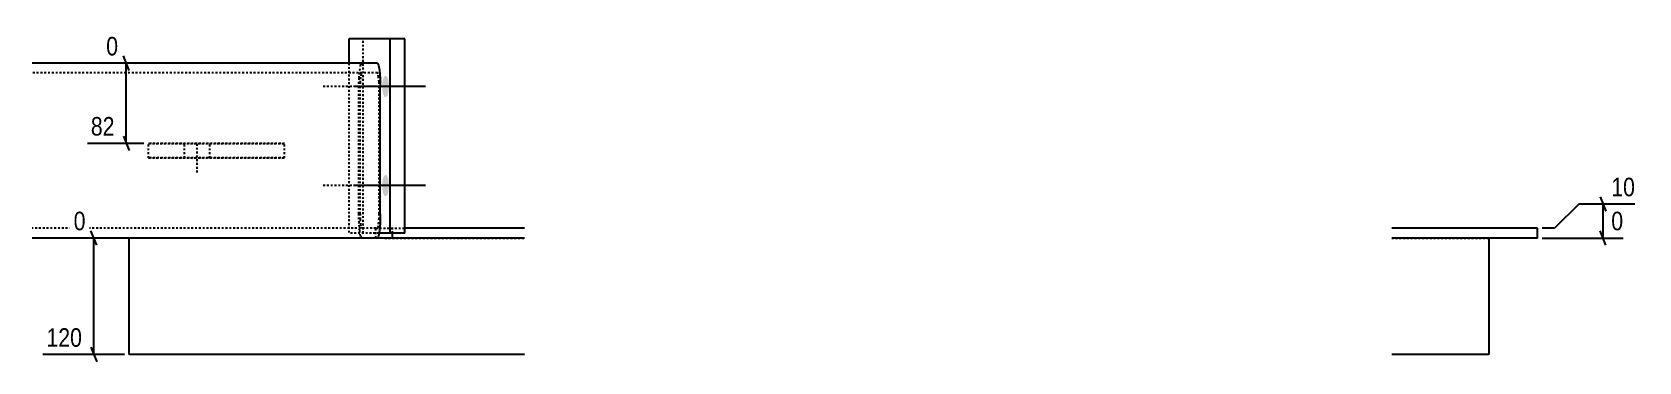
# Model space of a CAD drawing. Header units: millimetres. Extents: x 7 to 50002, y 7 to 1833.
# Drawn here: x 33162 to 34816, y 12 to 352 of the extents above; entities that cross this region are included whole.
import ezdxf

# ---------------------------------------------------------------- set-up
doc = ezdxf.new("R2010")
doc.units = ezdxf.units.MM
doc.linetypes.add('DXK_LINE_DOT2', pattern=[3.9198, 1.9599, -1.9599])
doc.layers.add('MÅLSÆTNING', color=7, linetype='Continuous')
doc.layers.add('STÅL', color=7, linetype='Continuous')
doc.styles.add('Arial Narrow', font='ARIALN.TTF', dxfattribs={"height": 0.2})

msp = doc.modelspace()

# ---------------------------------------------------------------- hatches: boundary and pattern name
at = {"layer": 'STÅL', "linetype": 'Continuous'}
for points in [[(33529, 295.5), (33528.9, 293.2), (33528.7, 291), (33528.4, 289), (33527.9, 287.3), (33527.3, 286), (33526.6, 285), (33525.9, 284.6), (33525.2, 284.6), (33524.5, 285), (33523.8, 286), (33523.2, 287.3), (33522.7, 289), (33522.4, 291), (33522.1, 293.2), (33522, 295.5), (33522.1, 297.8), (33522.4, 300), (33522.7, 302), (33523.2, 303.7), (33523.8, 305), (33524.5, 306), (33525.2, 306.4), (33525.9, 306.4), (33526.6, 306), (33527.3, 305), (33527.9, 303.7), (33528.4, 302), (33528.7, 300), (33528.9, 297.8)], [(33529, 193.5), (33528.9, 191.2), (33528.7, 189), (33528.4, 187), (33527.9, 185.3), (33527.3, 184), (33526.6, 183), (33525.9, 182.6), (33525.2, 182.6), (33524.5, 183), (33523.8, 184), (33523.2, 185.3), (33522.7, 187), (33522.4, 189), (33522.1, 191.2), (33522, 193.5), (33522.1, 195.8), (33522.4, 198), (33522.7, 200), (33523.2, 201.7), (33523.8, 203), (33524.5, 204), (33525.2, 204.4), (33525.9, 204.4), (33526.6, 204), (33527.3, 203), (33527.9, 201.7), (33528.4, 200), (33528.7, 198), (33528.9, 195.8)]]:
    msp.add_hatch(color=96, dxfattribs=at).paths.add_polyline_path(points)

# ---------------------------------------------------------------- linework, layer by layer
at = {"layer": 'MÅLSÆTNING', "color": 7, "linetype": 'Continuous'}
for p, q in [((33290.1, 319.5), (33237.9, 319.5)), ((33261.6, 312), (33255.6, 327)), ((33258.6, 237), (33258.6, 319.5)), ((33276.6, 237), (33218.5, 237)), ((33255.6, 244.5), (33261.6, 229.5)), ((34776.2, 182), (34782.2, 167)), ((34754.2, 174.5), (34729.2, 149.5)), ((34812.1, 174.5), (34754.2, 174.5)), ((34779.2, 139.5), (34779.2, 174.5)), ((34729.2, 149.5), (34716.6, 149.5)), ((33256.6, 139.5), (33204.4, 139.5)), ((33228.1, 132), (33222.1, 147)), ((33225.1, 19.5), (33225.1, 139.5)), ((34716.6, 139.5), (34799.9, 139.5)), ((34782.2, 132), (34776.2, 147)), ((33256.6, 19.5), (33172.8, 19.5)), ((33222.1, 27), (33228.1, 12))]:
    msp.add_line(p, q, dxfattribs=at)
at = {"layer": 'STÅL', "color": 2, "linetype": 'Continuous'}
for p, q in [((33487.8, 344.5), (33487.8, 319.5)), ((33530.4, 344.5), (33487.8, 344.5)), ((33545.3, 344.5), (33530.4, 344.5)), ((33530.4, 144.5), (33530.4, 344.5)), ((33545.3, 144.5), (33545.3, 344.5)), ((33517.1, 319.5), (33161.6, 319.5)), ((33517.1, 319.5), (33518.2, 317.6)), ((33518.2, 317.6), (33519.2, 312.2)), ((33519.2, 312.2), (33519.9, 304.1)), ((33519.9, 304.1), (33520.1, 294.5)), ((33520.1, 164.5), (33520.1, 294.5)), ((33519.9, 154.9), (33519.2, 146.8)), ((33520.1, 164.5), (33519.9, 154.9)), ((33668.6, 149.5), (33545.3, 149.5)), ((34711.6, 149.5), (34561.6, 149.5)), ((34711.6, 139.5), (34711.6, 149.5)), ((33517.1, 139.5), (33161.6, 139.5)), ((33261.6, 19.5), (33261.6, 139.5)), ((33518.2, 141.4), (33517.1, 139.5)), ((33524.8, 139.5), (33517.1, 139.5)), ((33519.2, 146.8), (33518.2, 141.4)), ((33545.3, 144.5), (33518.8, 144.5)), ((33668.6, 139.5), (33524.8, 139.5)), ((33532.8, 139.5), (33532.8, 144.5)), ((34711.6, 139.5), (34561.6, 139.5)), ((34661.6, 139.5), (34661.6, 19.5)), ((33668.6, 19.5), (33261.6, 19.5)), ((34661.6, 19.5), (34561.6, 19.5))]:
    msp.add_line(p, q, dxfattribs=at)
at = {"layer": 'STÅL', "color": 7, "linetype": 'DXK_LINE_DOT2'}
for p, q in [((33502.6, 144.5), (33502.6, 344.5)), ((33487.8, 319.5), (33487.8, 144.5)), ((33498.9, 312.2), (33499.9, 317.6)), ((33499.9, 317.6), (33501.1, 319.5)), ((33517.1, 309.5), (33161.6, 309.5)), ((33498, 294.5), (33498.3, 304.1)), ((33498.3, 304.1), (33498.9, 312.2)), ((33499.4, 300.2), (33499.3, 294.5)), ((33499.8, 305.1), (33499.4, 300.2)), ((33500.4, 308.4), (33499.8, 305.1)), ((33501.1, 309.5), (33500.4, 308.4)), ((33517.8, 308.4), (33517.1, 309.5)), ((33518.4, 305.1), (33517.8, 308.4)), ((33518.8, 300.2), (33518.4, 305.1)), ((33518.9, 294.5), (33518.8, 300.2)), ((33498, 164.5), (33498, 294.5)), ((33499.3, 164.5), (33499.3, 294.5)), ((33518.9, 164.5), (33518.9, 294.5)), ((33281.6, 222), (33281.6, 237)), ((33421.6, 237), (33281.6, 237)), ((33281.6, 237), (33421.6, 237)), ((33421.6, 222), (33421.6, 237)), ((33281.6, 222), (33281.6, 222)), ((33281.6, 222), (33421.6, 222)), ((33421.6, 222), (33281.6, 222)), ((33421.6, 222), (33421.6, 222)), ((33515.6, 149.5), (33161.6, 149.5)), ((33498.3, 154.9), (33498, 164.5)), ((33498.9, 146.8), (33498.3, 154.9)), ((33499.3, 164.5), (33499.4, 158.8)), ((33499.4, 158.8), (33499.8, 153.9)), ((33499.8, 153.9), (33500.4, 150.6)), ((33500.4, 150.6), (33501.1, 149.5)), ((33515.6, 139.5), (33515.6, 149.5)), ((33515.6, 149.5), (33545.3, 149.5)), ((33517.1, 149.5), (33517.8, 150.6)), ((33517.8, 150.6), (33518.4, 153.9)), ((33518.4, 153.9), (33518.8, 158.8)), ((33518.8, 158.8), (33518.9, 164.5)), ((33532.8, 144.5), (33532.8, 149.5)), ((33515.6, 139.5), (33261.6, 139.5)), ((33518.8, 144.5), (33487.8, 144.5)), ((33499.9, 141.4), (33498.9, 146.8)), ((33501.1, 139.5), (33499.9, 141.4)), ((33524.8, 139.5), (33515.6, 139.5)), ((33524.8, 139.5), (33668.6, 139.5)), ((34561.6, 139.5), (34661.6, 139.5))]:
    msp.add_line(p, q, dxfattribs=at)
at = {"layer": 'STÅL', "color": 96, "linetype": 'DXK_LINE_DOT2'}
for p, q in [((33533.8, 295.5), (33461.4, 295.5)), ((33318.6, 222), (33318.6, 237)), ((33331.6, 207), (33331.6, 237)), ((33344.6, 222), (33344.6, 237)), ((33533.8, 193.5), (33461.4, 193.5))]:
    msp.add_line(p, q, dxfattribs=at)
at = {"layer": 'STÅL', "color": 96, "linetype": 'Continuous'}
for p, q in [((33566.7, 295.5), (33494.3, 295.5)), ((33566.7, 193.5), (33494.3, 193.5))]:
    msp.add_line(p, q, dxfattribs=at)

# ---------------------------------------------------------------- next in the draw order: wipeouts: each hides what was drawn before it
at = {"color": 0, "linetype": 'Continuous'}
for points in [[(33254.1, 323.5), (33254.1, 351.5), (33233.9, 351.5), (33233.9, 323.5)], [(33250.5, 241), (33250.5, 269), (33218.1, 269), (33218.1, 241)], [(34816.1, 178.5), (34816.1, 206.5), (34783.7, 206.5), (34783.7, 178.5)], [(33220.6, 143.5), (33220.6, 171.5), (33200.4, 171.5), (33200.4, 143.5)], [(33217, 23.5), (33217, 51.5), (33172.4, 51.5), (33172.4, 23.5)]]:
    msp.add_wipeout(points, dxfattribs=at).dxf.layer = 'MÅLSÆTNING'

# ---------------------------------------------------------------- next in the draw order: texts
at = {"layer": 'MÅLSÆTNING', "color": 3, "linetype": 'Continuous', "style": 'Arial Narrow'}
for s, height, p in [('0', 19.1, (33237.9, 327.5)), ('82', 19.09, (33222.1, 245)), ('10', 19.09, (34787.7, 182.5)), ('0', 19.1, (33204.4, 147.5)), ('120', 19.09, (33176.4, 27.5))]:
    msp.add_text(s, height=height, dxfattribs=at).set_placement(p)

# ---------------------------------------------------------------- next in the draw order: wipeouts: each hides what was drawn before it
at = {"color": 0, "linetype": 'Continuous'}
msp.add_wipeout([(34803.9, 143.5), (34803.9, 171.5), (34783.7, 171.5), (34783.7, 143.5)], dxfattribs=at).dxf.layer = 'MÅLSÆTNING'

# ---------------------------------------------------------------- next in the draw order: texts
at = {"layer": 'MÅLSÆTNING', "color": 3, "linetype": 'Continuous', "style": 'Arial Narrow'}
msp.add_text('0', height=19.1, dxfattribs=at).set_placement((34787.7, 147.5))

doc.saveas('drawing.dxf')
